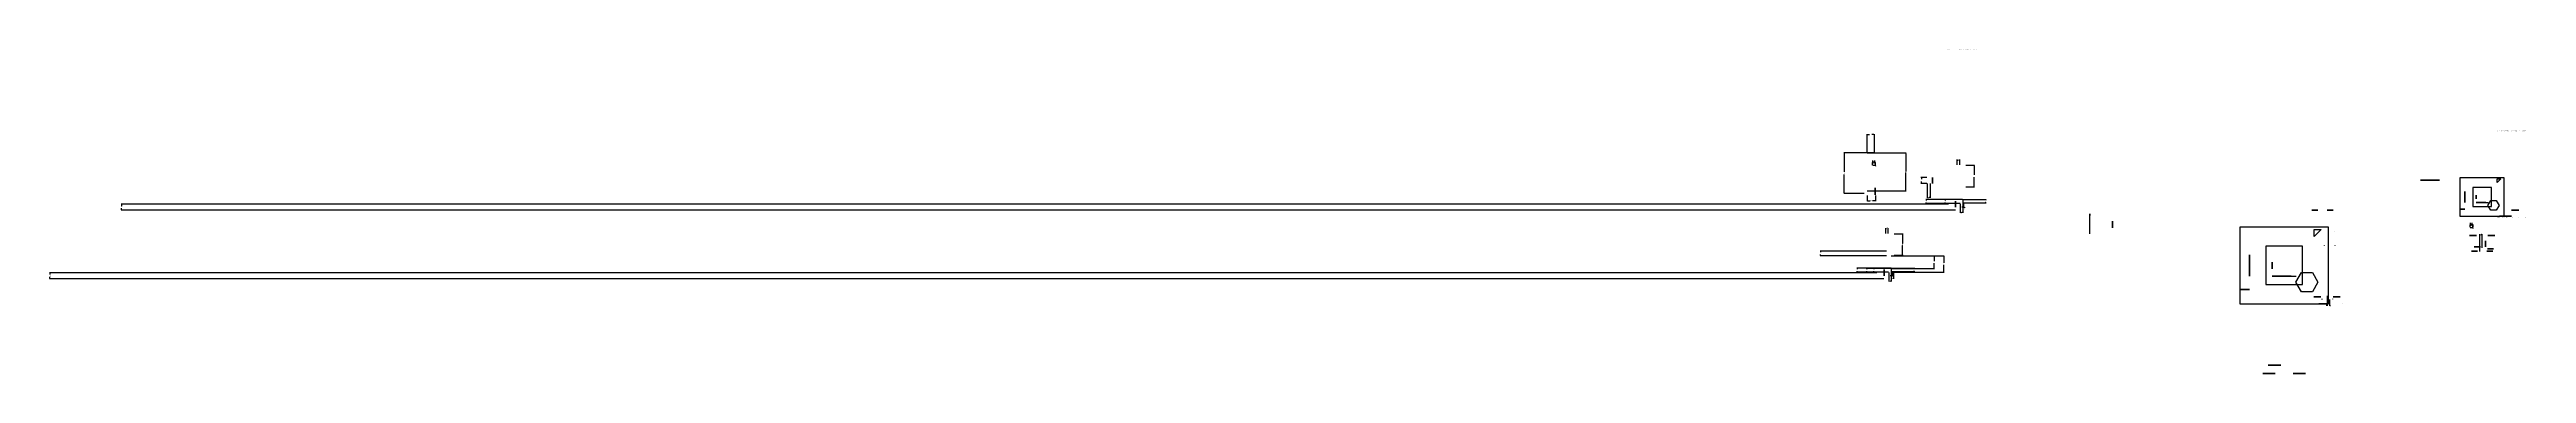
# Model space of a CAD drawing. Header units: millimetres. Extents: x -1019 to 12, y -26 to 109.
import ezdxf

# ---------------------------------------------------------------- set-up
doc = ezdxf.new("R2010")
doc.units = ezdxf.units.MM
doc.header["$MEASUREMENT"] = 0
doc.styles.get("Standard").update_dxf_attribs({"font": 'Arial.ttf'})
doc.dimstyles.get("Standard").update_dxf_attribs({"dimtxt": 0.18, "dimasz": 0.18, "dimexe": 0.18, "dimexo": 0.0625, "dimgap": 0.09, "dimtad": 0, "dimtih": 1, "dimtoh": 1, "dimdec": 4, "dimzin": 0, "dimdsep": 46, "dimtxsty": 'Standard', "dimcen": 0.09, "dimadec": 0, "dimazin": 0, "dimtfac": 1, "dimtdec": 4, "dimtofl": 0, "dimtmove": 0, "dimatfit": 3, "dimfxl": 1, "dimtolj": 1, "dimtzin": 0, "dimarcsym": 0})

# ---------------------------------------------------------------- blocks, each defined once
blk = doc.blocks.new('*D8')
at = {"color": 0, "lineweight": -2, "transparency": 16777216}
for p, q in [((-11.1387057504822, 36.92523704985288), (-11.13870575048375, 36.17709199524215)), ((-10.95870575048338, 36.35709199524177), (-10.56870575042517, 36.35709199524096)), ((-10.38870575042399, 36.92523704985288), (-10.38870575042555, 36.17709199524059)), ((-10.38870575042517, 36.35709199524059), (-10.20870575042517, 36.35709199524022)), ((-10.20870575042517, 36.35709199524022), (-10.20870575042555, 36.17709199524022))]:
    blk.add_line(p, q, dxfattribs=at)
at = {"color": 0, "transparency": 16777216}
for points in [[(-10.95870575048332, 36.38709199524178), (-10.95870575048344, 36.32709199524177), (-11.13870575048338, 36.35709199524215)], [(-10.56870575042511, 36.38709199524097), (-10.56870575042523, 36.32709199524096), (-10.38870575042517, 36.35709199524059)]]:
    blk.add_solid(points, dxfattribs=at)
at = {"layer": 'Defpoints', "color": 0, "transparency": 16777216}
for p in [(-11.13870575048207, 36.98773704985287, 0.9999999999999574), (-10.38870575042387, 36.98773704985287, 0.9999999999999716), (-10.38870575042518, 36.35709199524058)]:
    blk.add_point(p, dxfattribs=at)
at = {"color": 0, "transparency": 16777216, "insert": (-10.20870575042651, 35.71377003071088), "char_height": 0.18, "attachment_point": 5, "rotation": 269.9999999998809}
blk.add_mtext('\\A1;0.7500', dxfattribs=at)
blk = doc.blocks.new('*D9')
at = {"color": 0, "lineweight": -2, "transparency": 16777216}
for p, q in [((-11.07620575042387, 34.98773704985274), (-9.808705750379504, 34.9877370498501)), ((-10.11008668214328, 34.91317456051623), (-9.808705750379659, 34.9131745605156)), ((-9.98870575037913, 35.16773704985048), (-9.988705750378756, 35.34773704985048)), ((-9.988705750380033, 34.73317456051598), (-9.988705750380406, 34.55317456051598))]:
    blk.add_line(p, q, dxfattribs=at)
at = {"color": 0, "transparency": 16777216}
for points in [[(-9.958705750379131, 35.16773704985042), (-10.01870575037913, 35.16773704985054), (-9.988705750379504, 34.98773704985048)], [(-9.958705750380034, 34.73317456051591), (-10.01870575038003, 34.73317456051604), (-9.988705750379658, 34.91317456051598)]]:
    blk.add_solid(points, dxfattribs=at)
at = {"layer": 'Defpoints', "color": 0, "transparency": 16777216}
for p in [(-11.13870575042387, 34.98773704985287, 0.9999999999999574), (-10.17258668214328, 34.91317456051636), (-9.988705750379504, 34.98773704985048)]:
    blk.add_point(p, dxfattribs=at)
at = {"color": 0, "transparency": 16777216, "insert": (-9.98870575037778, 35.81130458054626), "char_height": 0.18, "attachment_point": 5, "rotation": 269.9999999998809}
blk.add_mtext('\\A1;0.0746', dxfattribs=at)
blk = doc.blocks.new('*D10')
at = {"color": 0, "lineweight": -2, "transparency": 16777216}
for p, q in [((-11.13870575042373, 35.05023704985288), (-11.13870575042153, 36.11322977003438)), ((-10.9587057504219, 35.933229770034), (-10.6956088883284, 35.93322977003346)), ((-10.0687057506551, 35.93322977003216), (-10.33180261274859, 35.9332297700327)), ((-9.888705750656934, 35.05023704988925), (-9.888705750654726, 36.11322977003178))]:
    blk.add_line(p, q, dxfattribs=at)
at = {"color": 0, "transparency": 16777216}
for points in [[(-10.95870575042184, 35.963229770034), (-10.95870575042196, 35.903229770034), (-11.1387057504219, 35.93322977003438)], [(-10.06870575065504, 35.96322977003216), (-10.06870575065516, 35.90322977003215), (-9.888705750655099, 35.93322977003178)]]:
    blk.add_solid(points, dxfattribs=at)
at = {"layer": 'Defpoints', "color": 0, "transparency": 16777216}
for p in [(-11.13870575042387, 34.98773704985287, 0.9999999999999574), (-9.888705750655106, 35.93322977003177), (-9.88870575065707, 34.98773704988925, 0.9999999999999574)]:
    blk.add_point(p, dxfattribs=at)
at = {"color": 0, "transparency": 16777216, "insert": (-10.5137057505385, 35.93322977003308), "char_height": 0.18, "attachment_point": 5, "rotation": 269.9999999998809}
blk.add_mtext('\\A1;1.2500', dxfattribs=at)
blk = doc.blocks.new('*D15')
at = {"color": 0, "lineweight": -2, "transparency": 16777216}
for p, q in [((-70.87800429849048, 2.494924749389479), (-71.05800429849047, 2.494924749389479)), ((-70.69800429849047, 6.430039528562085), (-70.69800429849047, 2.314924749389479)), ((-69.70480467458336, 4.947988720993155), (-69.70480467458336, 2.314924749389479)), ((-69.52480467458335, 2.494924749389479), (-69.34480467458336, 2.494924749389479))]:
    blk.add_line(p, q, dxfattribs=at)
at = {"color": 0, "transparency": 16777216}
for points in [[(-70.87800429849048, 2.524924749389479), (-70.87800429849048, 2.464924749389479), (-70.69800429849047, 2.494924749389479)], [(-69.52480467458335, 2.524924749389479), (-69.52480467458335, 2.464924749389479), (-69.70480467458336, 2.494924749389479)]]:
    blk.add_solid(points, dxfattribs=at)
at = {"layer": 'Defpoints', "color": 0, "transparency": 16777216}
for p in [(-70.69800429849047, 6.492539528562085), (-69.70480467458336, 5.010488720993155), (-69.70480467458336, 2.494924749389479)]:
    blk.add_point(p, dxfattribs=at)
at = {"color": 0, "transparency": 16777216, "insert": (-70.20140448653692, 2.494924749389479), "char_height": 0.18, "attachment_point": 5}
blk.add_mtext('\\A1;0.9932', dxfattribs=at)
blk = doc.blocks.new('*D22')
at = {"color": 0, "lineweight": -2, "transparency": 16777216}
for p, q in [((-259.9434816035019, 62.82861713160746), (-259.9434816035034, 62.08047207699657)), ((-259.7634816035031, 62.2604720769962), (-259.3734816034449, 62.26047207699539)), ((-259.1934816034437, 62.82861713160746), (-259.1934816034452, 62.08047207699502)), ((-259.1934816034449, 62.26047207699501), (-259.0134816034449, 62.26047207699464)), ((-259.0134816034449, 62.26047207699464), (-259.0134816034452, 62.08047207699464))]:
    blk.add_line(p, q, dxfattribs=at)
at = {"color": 0, "transparency": 16777216}
for points in [[(-259.763481603503, 62.2904720769962), (-259.7634816035031, 62.2304720769962), (-259.9434816035031, 62.26047207699657)], [(-259.3734816034448, 62.29047207699539), (-259.3734816034449, 62.23047207699539), (-259.1934816034449, 62.26047207699501)]]:
    blk.add_solid(points, dxfattribs=at)
at = {"layer": 'Defpoints', "color": 0, "transparency": 16777216}
for p in [(-259.9434816035017, 62.89111713160739, 0.9999999999999574), (-259.1934816034435, 62.89111713160739, 0.9999999999999716), (-259.1934816034448, 62.26047207699494)]:
    blk.add_point(p, dxfattribs=at)
at = {"color": 0, "transparency": 16777216, "insert": (-259.0134816034462, 61.6171501124653), "char_height": 0.18, "attachment_point": 5, "rotation": 269.9999999998809}
blk.add_mtext('\\A1;0.7500', dxfattribs=at)
blk = doc.blocks.new('*D23')
at = {"color": 0, "lineweight": -2, "transparency": 16777216}
for p, q in [((-259.8809816034435, 60.89111713160726), (-258.613481603395, 60.89111713160462)), ((-258.9148625351628, 60.81655464227078), (-258.6134816033951, 60.81655464227016)), ((-258.7934816033946, 61.071117131605), (-258.7934816033942, 61.251117131605)), ((-258.7934816033955, 60.63655464227053), (-258.7934816033959, 60.45655464227053))]:
    blk.add_line(p, q, dxfattribs=at)
at = {"color": 0, "transparency": 16777216}
for points in [[(-258.7634816033947, 61.07111713160494), (-258.8234816033946, 61.07111713160506), (-258.793481603395, 60.891117131605)], [(-258.7634816033955, 60.63655464227047), (-258.8234816033955, 60.6365546422706), (-258.7934816033952, 60.81655464227053)]]:
    blk.add_solid(points, dxfattribs=at)
at = {"layer": 'Defpoints', "color": 0, "transparency": 16777216}
for p in [(-259.9434816034435, 60.89111713160739, 0.9999999999999574), (-258.9773625351628, 60.81655464227092), (-258.793481603395, 60.891117131605)]:
    blk.add_point(p, dxfattribs=at)
at = {"color": 0, "transparency": 16777216, "insert": (-258.7934816033933, 61.71468466230088), "char_height": 0.18, "attachment_point": 5, "rotation": 269.9999999998809}
blk.add_mtext('\\A1;0.0746', dxfattribs=at)
blk = doc.blocks.new('*D24')
at = {"color": 0, "lineweight": -2, "transparency": 16777216}
for p, q in [((-259.9434816034434, 60.95361713160746), (-259.9434816034412, 62.01660985178889)), ((-258.6934816036764, 60.95361713164384), (-258.6934816036743, 62.01660985178629)), ((-259.7634816034416, 61.83660985178852), (-259.500384741348, 61.83660985178797)), ((-258.8734816036746, 61.83660985178666), (-259.1365784657682, 61.83660985178721))]:
    blk.add_line(p, q, dxfattribs=at)
at = {"color": 0, "transparency": 16777216}
for points in [[(-259.7634816034415, 61.86660985178852), (-259.7634816034416, 61.80660985178852), (-259.9434816034416, 61.83660985178889)], [(-258.8734816036746, 61.86660985178666), (-258.8734816036747, 61.80660985178666), (-258.6934816036746, 61.83660985178629)]]:
    blk.add_solid(points, dxfattribs=at)
at = {"layer": 'Defpoints', "color": 0, "transparency": 16777216}
for p in [(-259.9434816034435, 60.89111713160739, 0.9999999999999574), (-258.6934816036746, 61.83660985178622), (-258.6934816036766, 60.89111713164377, 0.9999999999999574)]:
    blk.add_point(p, dxfattribs=at)
at = {"color": 0, "transparency": 16777216, "insert": (-259.3184816035581, 61.83660985178759), "char_height": 0.18, "attachment_point": 5, "rotation": 269.9999999998809}
blk.add_mtext('\\A1;1.2500', dxfattribs=at)
blk = doc.blocks.new('*D26')
at = {"color": 0, "lineweight": -2, "transparency": 16777216}
for p, q in [((-262.193481603157, 48.27611294221134), (-262.1934816033669, 45.87235513398772)), ((-262.0134816033511, 46.05235513397201), (-260.9067421763946, 46.05235513387537)), ((-258.8734816034625, 46.05235513369785), (-259.9802210304191, 46.05235513379448)), ((-258.6934816032684, 48.27611294231325), (-258.6934816034782, 45.87235513368213))]:
    blk.add_line(p, q, dxfattribs=at)
at = {"color": 0, "transparency": 16777216}
for points in [[(-262.0134816033537, 46.02235513397201), (-262.0134816033485, 46.08235513397201), (-262.1934816033511, 46.05235513398772)], [(-258.8734816034651, 46.02235513369785), (-258.8734816034599, 46.08235513369785), (-258.6934816034625, 46.05235513368213)]]:
    blk.add_solid(points, dxfattribs=at)
at = {"layer": 'Defpoints', "color": 0, "transparency": 16777216}
for p in [(-262.1934816031516, 48.33861294221134), (-262.1934816033511, 46.05235513398772), (-258.6934816032629, 48.33861294231325)]:
    blk.add_point(p, dxfattribs=at)
at = {"color": 0, "transparency": 16777216, "insert": (-260.4434816034068, 46.05235513383493), "char_height": 0.18, "attachment_point": 5, "rotation": 179.99999999499755}
blk.add_mtext('\\A1;3.5000', dxfattribs=at)
blk = doc.blocks.new('*D27')
at = {"color": 0, "lineweight": -2, "transparency": 16777216}
for p, q in [((-262.1934816033461, 66.05361713160457), (-262.1934816026647, 73.85745852129841)), ((-262.0134816026805, 73.67745852128269), (-261.1567421757364, 73.67745852120788)), ((-259.3734816028169, 73.67745852105219), (-260.230221029761, 73.677458521127)), ((-259.1934816034826, 66.05361713160457), (-259.1934816028012, 73.85745852103648))]:
    blk.add_line(p, q, dxfattribs=at)
at = {"color": 0, "transparency": 16777216}
for points in [[(-262.0134816026831, 73.64745852128269), (-262.0134816026779, 73.70745852128269), (-262.1934816026805, 73.6774585212984)], [(-259.3734816028195, 73.64745852105219), (-259.3734816028143, 73.70745852105219), (-259.1934816028169, 73.67745852103647)]]:
    blk.add_solid(points, dxfattribs=at)
at = {"layer": 'Defpoints', "color": 0, "transparency": 16777216}
for p in [(-262.1934816026805, 73.6774585212984), (-262.1934816033516, 65.99111713160457), (-259.193481603488, 65.99111713160457)]:
    blk.add_point(p, dxfattribs=at)
at = {"color": 0, "transparency": 16777216, "insert": (-260.6934816027487, 73.67745852116744), "char_height": 0.18, "attachment_point": 5, "rotation": 179.99999999499755}
blk.add_mtext('\\A1;3.0000', dxfattribs=at)
blk = doc.blocks.new('*D29')
at = {"color": 0, "lineweight": -2, "transparency": 16777216}
for p, q in [((-252.1376772987911, 23.19622226136338), (-230.087175281093, 23.19622226136338)), ((-230.267175281093, 23.01622226136339), (-230.267175281093, 20.25190946379654)), ((-251.1444776748839, 16.41410416964032), (-230.087175281093, 16.41410416964033)), ((-230.267175281093, 16.59410416964033), (-230.267175281093, 19.35841696720718))]:
    blk.add_line(p, q, dxfattribs=at)
at = {"color": 0, "transparency": 16777216}
for points in [[(-230.297175281093, 23.01622226136339), (-230.237175281093, 23.01622226136339), (-230.267175281093, 23.19622226136338)], [(-230.297175281093, 16.59410416964033), (-230.237175281093, 16.59410416964033), (-230.267175281093, 16.41410416964033)]]:
    blk.add_solid(points, dxfattribs=at)
at = {"layer": 'Defpoints', "color": 0, "transparency": 16777216}
for p in [(-252.2001772987911, 23.19622226136338, -2.160590458615303), (-230.267175281093, 23.19622226136338), (-251.2069776748839, 16.41410416964032, 14.37415169772882)]:
    blk.add_point(p, dxfattribs=at)
at = {"color": 0, "transparency": 16777216, "insert": (-230.267175281093, 19.80516321550186), "char_height": 0.18, "attachment_point": 5, "rotation": 90.00000000000001}
blk.add_mtext('\\A1;6.7821', dxfattribs=at)
blk = doc.blocks.new('*D30')
at = {"color": 0, "lineweight": -2, "transparency": 16777216}
for p, q in [((-254.1626772987911, 25.16410416964029), (-281.793577474828, 25.16410416964029)), ((-254.1626772987911, 23.16410416964032), (-281.793577474828, 23.16410416964032)), ((-281.613577474828, 24.98410416964029), (-281.613577474828, 24.62896092270988)), ((-281.613577474828, 23.34410416964032), (-281.613577474828, 23.69924741657073))]:
    blk.add_line(p, q, dxfattribs=at)
at = {"color": 0, "transparency": 16777216}
for points in [[(-281.643577474828, 24.98410416964029), (-281.583577474828, 24.98410416964029), (-281.613577474828, 25.16410416964029)], [(-281.643577474828, 23.34410416964032), (-281.583577474828, 23.34410416964032), (-281.613577474828, 23.16410416964032)]]:
    blk.add_solid(points, dxfattribs=at)
at = {"layer": 'Defpoints', "color": 0, "transparency": 16777216}
for p in [(-281.613577474828, 25.16410416964029), (-254.1001772987911, 25.16410416964029, 7.87415169772874), (-254.1001772987911, 23.16410416964032, 7.87415169772874)]:
    blk.add_point(p, dxfattribs=at)
at = {"color": 0, "transparency": 16777216, "insert": (-281.613577474828, 24.16410416964031), "char_height": 0.18, "attachment_point": 5, "rotation": 90.00000000000001}
blk.add_mtext('\\A1;2.0000', dxfattribs=at)
blk = doc.blocks.new('*D31')
at = {"color": 0, "lineweight": -2, "transparency": 16777216}
for p, q in [((-252.1376772987911, 23.19622226136338), (-234.1445309523, 23.19622226136338)), ((-234.3245309523001, 23.01622226136338), (-234.3245309523001, 20.99244373524812)), ((-252.1376772987911, 17.89615497720925), (-234.1445309523, 17.89615497720926)), ((-234.3245309523001, 18.07615497720926), (-234.3245309523001, 20.09993350332452))]:
    blk.add_line(p, q, dxfattribs=at)
at = {"color": 0, "transparency": 16777216}
for points in [[(-234.3545309523001, 23.01622226136338), (-234.2945309523001, 23.01622226136338), (-234.3245309523001, 23.19622226136338)], [(-234.3545309523001, 18.07615497720926), (-234.2945309523001, 18.07615497720926), (-234.3245309523001, 17.89615497720926)]]:
    blk.add_solid(points, dxfattribs=at)
at = {"layer": 'Defpoints', "color": 0, "transparency": 16777216}
for p in [(-252.2001772987911, 23.19622226136338, -2.160590458615303), (-234.3245309523001, 23.19622226136338), (-252.2001772987911, 17.89615497720925, 14.37415169772882)]:
    blk.add_point(p, dxfattribs=at)
at = {"color": 0, "transparency": 16777216, "insert": (-234.3245309523001, 20.54618861928633), "char_height": 0.18, "attachment_point": 5, "rotation": 90.00000000000001}
blk.add_mtext('\\A1;5.3001', dxfattribs=at)
blk = doc.blocks.new('*D33')
at = {"color": 0, "lineweight": -2, "transparency": 16777216}
for p, q in [((-259.2559816034881, 65.99111713161003), (-271.9615291830828, 65.99111713271934)), ((-271.7815291830985, 65.81111713270361), (-271.7815291837721, 58.0963870307468)), ((-271.7815291845373, 49.33210713342846), (-271.7815291838637, 57.04683723538528)), ((-263.3816679692902, 49.15210713269507), (-271.961529184553, 49.15210713344418))]:
    blk.add_line(p, q, dxfattribs=at)
at = {"color": 0, "transparency": 16777216}
for points in [[(-271.7515291830985, 65.811117132701), (-271.8115291830985, 65.81111713270624), (-271.7815291830828, 65.99111713270362)], [(-271.7515291845373, 49.33210713342584), (-271.8115291845373, 49.33210713343108), (-271.781529184553, 49.15210713342846)]]:
    blk.add_solid(points, dxfattribs=at)
at = {"layer": 'Defpoints', "color": 0, "transparency": 16777216}
for p in [(-271.7815291830828, 65.99111713270362), (-259.1934816034881, 65.99111713160457), (-263.3191679692902, 49.15210713268961, 16.42293659290344)]:
    blk.add_point(p, dxfattribs=at)
at = {"color": 0, "transparency": 16777216, "insert": (-271.7815291838179, 57.57161213306608), "char_height": 0.18, "attachment_point": 5, "rotation": 269.99999999499755}
blk.add_mtext('\\A1;16.8390', dxfattribs=at)
blk = doc.blocks.new('*D34')
at = {"color": 0, "lineweight": -2, "transparency": 16777216}
for p, q in [((-237.2254565549753, 53.24416565907892), (-237.2254565554943, 47.29945025122736)), ((-235.9754565549754, 53.24416565896978), (-235.9754565554944, 47.29945025111822)), ((-237.0454565554786, 47.47945025121165), (-236.7823596932686, 47.47945025118867)), ((-236.1554565554787, 47.47945025113394), (-236.4185534176888, 47.47945025115691))]:
    blk.add_line(p, q, dxfattribs=at)
at = {"color": 0, "transparency": 16777216}
for points in [[(-237.045456555476, 47.50945025121165), (-237.0454565554812, 47.44945025121164), (-237.2254565554786, 47.47945025122736)], [(-236.1554565554761, 47.50945025113394), (-236.1554565554813, 47.44945025113394), (-235.9754565554787, 47.47945025111822)]]:
    blk.add_solid(points, dxfattribs=at)
at = {"layer": 'Defpoints', "color": 0, "transparency": 16777216}
for p in [(-237.2254565549699, 53.30666565907892), (-235.97545655497, 53.30666565896978), (-237.2254565554786, 47.47945025122736)]:
    blk.add_point(p, dxfattribs=at)
at = {"color": 0, "transparency": 16777216, "insert": (-236.6004565554787, 47.47945025117279), "char_height": 0.18, "attachment_point": 5, "rotation": 269.99999999499755}
blk.add_mtext('\\A1;1.2500', dxfattribs=at)
blk = doc.blocks.new('*D35')
at = {"color": 0, "lineweight": -2, "transparency": 16777216}
for p, q in [((-237.2879565547516, 55.80666565908437), (-239.7871348463785, 55.80666565930257)), ((-237.2879565549699, 53.30666565908439), (-239.7871348465968, 53.30666565930259)), ((-239.6071348463942, 55.62666565928686), (-239.6071348464471, 55.02152241235644)), ((-239.6071348465811, 53.48666565928687), (-239.6071348465283, 54.09180890621729))]:
    blk.add_line(p, q, dxfattribs=at)
at = {"color": 0, "transparency": 16777216}
for points in [[(-239.5771348463942, 55.62666565928424), (-239.6371348463942, 55.62666565928948), (-239.6071348463785, 55.80666565928686)], [(-239.5771348465811, 53.48666565928425), (-239.6371348465811, 53.48666565928949), (-239.6071348465968, 53.30666565928687)]]:
    blk.add_solid(points, dxfattribs=at)
at = {"layer": 'Defpoints', "color": 0, "transparency": 16777216}
for p in [(-239.6071348463785, 55.80666565928686), (-237.2254565547516, 55.80666565907892), (-237.2254565549699, 53.30666565907893)]:
    blk.add_point(p, dxfattribs=at)
at = {"color": 0, "transparency": 16777216, "insert": (-239.6071348464876, 54.55666565928691), "char_height": 0.18, "attachment_point": 5, "rotation": 269.99999999499755}
blk.add_mtext('\\A1;2.5000', dxfattribs=at)
blk = doc.blocks.new('*D41')
at = {"color": 0, "lineweight": -2, "transparency": 16777216}
for p, q in [((-262.1309816034071, 65.99111713159903), (-245.8928446700019, 65.99111713018127)), ((-246.0728446700177, 65.81111713019698), (-246.072844670675, 58.28196122225039)), ((-246.0728446713642, 50.38899903872399), (-246.0728446707068, 57.91815494667059)), ((-262.1309816031596, 50.20899904012604), (-245.8928446713799, 50.20899903870828))]:
    blk.add_line(p, q, dxfattribs=at)
at = {"color": 0, "transparency": 16777216}
for points in [[(-246.0428446700177, 65.81111713019436), (-246.1028446700177, 65.8111171301996), (-246.072844670002, 65.99111713019698)], [(-246.0428446713642, 50.38899903872137), (-246.1028446713642, 50.38899903872661), (-246.0728446713799, 50.208999038724)]]:
    blk.add_solid(points, dxfattribs=at)
at = {"layer": 'Defpoints', "color": 0, "transparency": 16777216}
for p in [(-262.1934816034071, 65.99111713160457, -11.51166514855104), (-246.0728446700019, 65.99111713019707), (-262.1934816031596, 50.20899904013157)]:
    blk.add_point(p, dxfattribs=at)
at = {"color": 0, "transparency": 16777216, "insert": (-246.0728446706909, 58.10005808446053), "char_height": 0.18, "attachment_point": 5, "rotation": 179.9999999949975}
blk.add_mtext('\\A1;15.7821', dxfattribs=at)
blk = doc.blocks.new('*D50')
at = {"color": 0, "lineweight": -2, "transparency": 16777216}
for p, q in [((-221.1146309608732, 60.94169257070062), (-217.4622169976465, 60.94169257059431)), ((-221.114630961045, 51.9376938587116), (-217.4622169979086, 51.9376938586053)), ((-217.6422169976518, 60.76169257059956), (-217.6422169977641, 56.90301517913438)), ((-217.6422169979034, 52.11769385861054), (-217.6422169977911, 55.97637125007572))]:
    blk.add_line(p, q, dxfattribs=at)
at = {"color": 0, "transparency": 16777216}
for points in [[(-217.6122169976518, 60.76169257059868), (-217.6722169976518, 60.76169257060043), (-217.6422169976466, 60.94169257059956)], [(-217.6122169979034, 52.11769385860967), (-217.6722169979034, 52.11769385861142), (-217.6422169979086, 51.93769385861054)]]:
    blk.add_solid(points, dxfattribs=at)
at = {"layer": 'Defpoints', "color": 0, "transparency": 16777216}
for p in [(-221.1771309608732, 60.94169257070244), (-221.177130961045, 51.93769385871342, -4.750555348306619), (-217.6422169976466, 60.94169257059956)]:
    blk.add_point(p, dxfattribs=at)
at = {"color": 0, "transparency": 16777216, "insert": (-217.6422169977776, 56.43969321460509), "char_height": 0.18, "attachment_point": 5, "rotation": 269.99999999833244}
blk.add_mtext('\\A1;9.0040', dxfattribs=at)
blk = doc.blocks.new('*D51')
at = {"color": 0, "lineweight": -2, "transparency": 16777216}
for p, q in [((-222.6071309615819, 43.38689001099776), (-222.7871309615819, 43.386890011003)), ((-222.4271309614891, 46.57519385882199), (-222.4271309615871, 43.20689001099252)), ((-222.0782488310519, 45.11761821377297), (-222.0782488311075, 43.20689001098237)), ((-221.8982488311023, 43.38689001097713), (-221.7182488311022, 43.38689001097189)), ((-221.7182488311022, 43.38689001097189), (-221.7182488311075, 43.20689001097189))]:
    blk.add_line(p, q, dxfattribs=at)
at = {"color": 0, "transparency": 16777216}
for points in [[(-222.607130961581, 43.41689001099776), (-222.6071309615828, 43.35689001099776), (-222.4271309615819, 43.38689001099252)], [(-221.8982488311014, 43.41689001097713), (-221.8982488311031, 43.35689001097712), (-222.0782488311023, 43.38689001098237)]]:
    blk.add_solid(points, dxfattribs=at)
at = {"layer": 'Defpoints', "color": 0, "transparency": 16777216}
for p in [(-222.4271309614873, 46.63769385882199, 10.9987310096927), (-222.0782488310501, 45.18011821377297, 13.51166515016523), (-222.0782488311023, 43.38689001098237)]:
    blk.add_point(p, dxfattribs=at)
at = {"color": 0, "transparency": 16777216, "insert": (-221.718248831121, 42.74307691410968), "char_height": 0.18, "attachment_point": 5, "rotation": 269.99999999833244}
blk.add_mtext('\\A1;0.3489', dxfattribs=at)
blk = doc.blocks.new('*D52')
at = {"color": 0, "lineweight": -2, "transparency": 16777216}
for p, q in [((-252.1826518331915, 16.35160416966872), (-252.1826518332725, 13.56819711813608)), ((-252.0026518332673, 13.74819711813084), (-251.8767178919043, 13.74819711812717)), ((-251.3869776749615, 13.74819711811292), (-251.5129116163245, 13.74819711811658)), ((-251.2069776748858, 16.35160416964032), (-251.2069776749668, 13.56819711810768))]:
    blk.add_line(p, q, dxfattribs=at)
at = {"color": 0, "transparency": 16777216}
for points in [[(-252.0026518332664, 13.77819711813084), (-252.0026518332681, 13.71819711813084), (-252.1826518332673, 13.74819711813608)], [(-251.3869776749607, 13.77819711811292), (-251.3869776749624, 13.71819711811292), (-251.2069776749615, 13.74819711810768)]]:
    blk.add_solid(points, dxfattribs=at)
at = {"layer": 'Defpoints', "color": 0, "transparency": 16777216}
for p in [(-252.1826518331897, 16.41410416966873, -2.014946565202976), (-252.1826518332673, 13.74819711813608), (-251.2069776748839, 16.41410416964032, -2.014946565202976)]:
    blk.add_point(p, dxfattribs=at)
at = {"color": 0, "transparency": 16777216, "insert": (-251.6948147541144, 13.74819711812188), "char_height": 0.18, "attachment_point": 5, "rotation": 269.99999999833244}
blk.add_mtext('\\A1;0.9757', dxfattribs=at)
blk = doc.blocks.new('*D54')
at = {"color": 0, "lineweight": -2, "transparency": 16777216}
for p, q in [((-222.4896309614873, 46.63769385882381), (-229.8540319750722, 46.63769385903814)), ((-223.4896130912584, 44.90957448047205), (-229.8540319751225, 44.90957448065728)), ((-229.6740319750774, 46.4576938590329), (-229.6740319750846, 46.21141725306212)), ((-229.6740319751173, 45.08957448065205), (-229.6740319751101, 45.33585108662283))]:
    blk.add_line(p, q, dxfattribs=at)
at = {"color": 0, "transparency": 16777216}
for points in [[(-229.6440319750774, 46.45769385903203), (-229.7040319750774, 46.45769385903377), (-229.6740319750722, 46.6376938590329)], [(-229.6440319751173, 45.08957448065117), (-229.7040319751173, 45.08957448065292), (-229.6740319751225, 44.90957448065205)]]:
    blk.add_solid(points, dxfattribs=at)
at = {"layer": 'Defpoints', "color": 0, "transparency": 16777216}
for p in [(-229.6740319750722, 46.6376938590329), (-223.4271130912584, 44.90957448047023, 9.51166515018641), (-222.4271309614873, 46.63769385882199, 10.9987310096927)]:
    blk.add_point(p, dxfattribs=at)
at = {"color": 0, "transparency": 16777216, "insert": (-229.6740319750973, 45.77363416984251), "char_height": 0.18, "attachment_point": 5, "rotation": 269.99999999833244}
blk.add_mtext('\\A1;1.7281', dxfattribs=at)
blk = doc.blocks.new('*D55')
at = {"color": 0, "lineweight": -2, "transparency": 16777216}
for p, q in [((-224.6771309607759, 61.0041925723708), (-224.6771309607106, 63.2476581556086)), ((-224.4971309607159, 63.06765815560335), (-224.3590340985404, 63.06765815559934)), ((-223.8571309607852, 63.06765815558473), (-223.9952278229606, 63.06765815558875)), ((-223.6771309608453, 61.0041925707752), (-223.6771309607799, 63.24765815557949))]:
    blk.add_line(p, q, dxfattribs=at)
at = {"color": 0, "transparency": 16777216}
for points in [[(-224.497130960715, 63.09765815560336), (-224.4971309607167, 63.03765815560335), (-224.6771309607159, 63.0676581556086)], [(-223.8571309607843, 63.09765815558473), (-223.8571309607861, 63.03765815558473), (-223.6771309607852, 63.06765815557949)]]:
    blk.add_solid(points, dxfattribs=at)
at = {"layer": 'Defpoints', "color": 0, "transparency": 16777216}
for p in [(-224.6771309607159, 63.0676581556086), (-224.6771309607777, 60.9416925723708, -7.999999998359272), (-223.6771309608471, 60.9416925707752)]:
    blk.add_point(p, dxfattribs=at)
at = {"color": 0, "transparency": 16777216, "insert": (-224.1771309607505, 63.06765815559405), "char_height": 0.18, "attachment_point": 5, "rotation": 269.99999999833244}
blk.add_mtext('\\A1;1.0000', dxfattribs=at)
blk = doc.blocks.new('*D56')
at = {"color": 0, "lineweight": -2, "transparency": 16777216}
for p, q in [((-223.4271130913101, 44.84707448047023), (-223.4271130914217, 41.01156734818435)), ((-222.4271309614891, 46.57519385882199), (-222.427130961651, 41.01156734815525)), ((-223.2471130914165, 41.19156734817911), (-223.1090251643211, 41.1915673481751)), ((-222.6071309616458, 41.19156734816049), (-222.7452188887412, 41.1915673481645))]:
    blk.add_line(p, q, dxfattribs=at)
at = {"color": 0, "transparency": 16777216}
for points in [[(-223.2471130914156, 41.22156734817911), (-223.2471130914174, 41.16156734817911), (-223.4271130914165, 41.19156734818435)], [(-222.6071309616449, 41.22156734816049), (-222.6071309616466, 41.16156734816049), (-222.4271309616458, 41.19156734815525)]]:
    blk.add_solid(points, dxfattribs=at)
at = {"layer": 'Defpoints', "color": 0, "transparency": 16777216}
for p in [(-223.4271130913083, 44.90957448047023, 14.5116651501864), (-222.4271309614873, 46.63769385882199, 10.9987310096927), (-223.4271130914165, 41.19156734818435)]:
    blk.add_point(p, dxfattribs=at)
at = {"color": 0, "transparency": 16777216, "insert": (-222.9271220265312, 41.19156734816981), "char_height": 0.18, "attachment_point": 5, "rotation": 269.99999999833244}
blk.add_mtext('\\A1;1.0000', dxfattribs=at)
blk = doc.blocks.new('*D57')
at = {"color": 0, "lineweight": -2, "transparency": 16777216}
for p, q in [((-222.3646309614873, 46.63769385882017), (-212.6425053159899, 46.63769385853722)), ((-222.0157488311106, 45.18011821377115), (-212.6425053160324, 45.18011821349835)), ((-212.8225053159952, 46.45769385854246), (-212.8225053159979, 46.36400153397664)), ((-212.8225053160271, 45.36011821350359), (-212.8225053160244, 45.45381053806941))]:
    blk.add_line(p, q, dxfattribs=at)
at = {"color": 0, "transparency": 16777216}
for points in [[(-212.7925053159952, 46.45769385854158), (-212.8525053159952, 46.45769385854333), (-212.8225053159899, 46.63769385854246)], [(-212.7925053160271, 45.36011821350272), (-212.8525053160271, 45.36011821350446), (-212.8225053160324, 45.18011821350359)]]:
    blk.add_solid(points, dxfattribs=at)
at = {"layer": 'Defpoints', "color": 0, "transparency": 16777216}
for p in [(-222.4271309614873, 46.63769385882199, 15.97803387063293), (-222.0782488311106, 45.18011821377297, 8.511665150165236), (-212.8225053160324, 45.18011821350359)]:
    blk.add_point(p, dxfattribs=at)
at = {"color": 0, "transparency": 16777216, "insert": (-212.8225053160111, 45.90890603602306), "char_height": 0.18, "attachment_point": 5, "rotation": 269.99999999833244}
blk.add_mtext('\\A1;1.4576', dxfattribs=at)
blk = doc.blocks.new('*D58')
at = {"color": 0, "lineweight": -2, "transparency": 16777216}
for p, q in [((-252.2626772987911, 17.89615497721108), (-262.5603320772516, 17.89615497751078)), ((-253.2484023882996, 16.41410416964213), (-262.5603320772948, 16.41410416991314)), ((-262.3803320772569, 17.71615497750554), (-262.3803320772604, 17.59291265692637)), ((-262.3803320772896, 16.5941041699079), (-262.380332077286, 16.71734649048707))]:
    blk.add_line(p, q, dxfattribs=at)
at = {"color": 0, "transparency": 16777216}
for points in [[(-262.3503320772569, 17.71615497750467), (-262.4103320772568, 17.71615497750641), (-262.3803320772516, 17.89615497750554)], [(-262.3503320772896, 16.59410416990703), (-262.4103320772895, 16.59410416990877), (-262.3803320772948, 16.4141041699079)]]:
    blk.add_solid(points, dxfattribs=at)
at = {"layer": 'Defpoints', "color": 0, "transparency": 16777216}
for p in [(-262.3803320772948, 16.4141041699079), (-253.1859023882996, 16.41410416964031, -2.014946565202973), (-252.2001772987911, 17.89615497720926, -2.014946565202973)]:
    blk.add_point(p, dxfattribs=at)
at = {"color": 0, "transparency": 16777216, "insert": (-262.3803320772732, 17.15512957370676), "char_height": 0.18, "attachment_point": 5, "rotation": 269.99999999833244}
blk.add_mtext('\\A1;1.4821', dxfattribs=at)
blk = doc.blocks.new('*D59')
at = {"color": 0, "lineweight": -2, "transparency": 16777216}
for p, q in [((-7.122607977859957, 24.9681189581889), (-7.122607977648153, 32.24561533267509)), ((-6.942607977653393, 32.06561533266986), (-6.811648570710632, 32.06561533266605)), ((-6.316882888188063, 32.06561533265165), (-6.447842295130824, 32.06561533265545)), ((-6.136882888351495, 26.45016976575785), (-6.136882888182825, 32.24561533264641))]:
    blk.add_line(p, q, dxfattribs=at)
at = {"color": 0, "transparency": 16777216}
for points in [[(-6.94260797765252, 32.09561533266986), (-6.942607977654266, 32.03561533266986), (-7.122607977653392, 32.06561533267509)], [(-6.31688288818719, 32.09561533265165), (-6.316882888188936, 32.03561533265164), (-6.136882888188063, 32.06561533264641)]]:
    blk.add_solid(points, dxfattribs=at)
at = {"layer": 'Defpoints', "color": 0, "transparency": 16777216}
for p in [(-7.122607977653392, 32.06561533267509), (-7.122607977861776, 24.9056189581889, -16.51166514694793), (-6.136882888353313, 26.38766976575785, -16.51166514694792)]:
    blk.add_point(p, dxfattribs=at)
at = {"color": 0, "transparency": 16777216, "insert": (-6.629745432920728, 32.06561533266075), "char_height": 0.18, "attachment_point": 5, "rotation": 269.99999999833244}
blk.add_mtext('\\A1;0.9857', dxfattribs=at)
blk = doc.blocks.new('*D61')
at = {"color": 0, "lineweight": -2, "transparency": 16777216}
for p, q in [((-222.4896309614873, 46.63769385882381), (-237.791068057652, 46.63769385926913)), ((-223.4896130913083, 44.90957448047205), (-237.7910680577023, 44.90957448088828)), ((-237.6110680576572, 46.4576938592639), (-237.6110680576644, 46.21141725329311)), ((-237.611068057697, 45.08957448088304), (-237.6110680576898, 45.33585108685383))]:
    blk.add_line(p, q, dxfattribs=at)
at = {"color": 0, "transparency": 16777216}
for points in [[(-237.5810680576572, 46.45769385926302), (-237.6410680576572, 46.45769385926477), (-237.6110680576519, 46.6376938592639)], [(-237.581068057697, 45.08957448088217), (-237.641068057697, 45.08957448088391), (-237.6110680577023, 44.90957448088304)]]:
    blk.add_solid(points, dxfattribs=at)
at = {"layer": 'Defpoints', "color": 0, "transparency": 16777216}
for p in [(-237.6110680576519, 46.6376938592639), (-223.4271130913083, 44.90957448047023, 14.5116651501864), (-222.4271309614873, 46.63769385882199, 15.97803387063293)]:
    blk.add_point(p, dxfattribs=at)
at = {"color": 0, "transparency": 16777216, "insert": (-237.6110680576771, 45.77363417007351), "char_height": 0.18, "attachment_point": 5, "rotation": 269.99999999833244}
blk.add_mtext('\\A1;1.7281', dxfattribs=at)
blk = doc.blocks.new('*D62')
at = {"color": 0, "lineweight": -2, "transparency": 16777216}
for p, q in [((-228.3907309603853, 44.68854183401688), (-989.2238799806667, 44.68854185615992)), ((-225.4396309604917, 42.15532439144408), (-989.2238799807403, 42.15532441367301)), ((-989.0438799806719, 44.50854185615469), (-989.04387998069, 43.88617597256471)), ((-989.0438799807351, 42.33532441366777), (-989.0438799807171, 42.95769029725775))]:
    blk.add_line(p, q, dxfattribs=at)
at = {"color": 0, "transparency": 16777216}
for points in [[(-989.013879980672, 44.50854185615381), (-989.0738799806719, 44.50854185615556), (-989.0438799806667, 44.68854185615469)], [(-989.0138799807352, 42.3353244136669), (-989.0738799807351, 42.33532441366864), (-989.0438799807404, 42.15532441366777)]]:
    blk.add_solid(points, dxfattribs=at)
at = {"layer": 'Defpoints', "color": 0, "transparency": 16777216}
for p in [(-989.0438799807404, 42.15532441366777), (-228.3282309603853, 44.68854183401506, -4.499999998371177), (-225.3771309604917, 42.15532439144226, -7.999999998341082)]:
    blk.add_point(p, dxfattribs=at)
at = {"color": 0, "transparency": 16777216, "insert": (-989.0438799807035, 43.42193313491138), "char_height": 0.18, "attachment_point": 5, "rotation": 269.99999999833244}
blk.add_mtext('\\A1;2.5332', dxfattribs=at)
blk = doc.blocks.new('*D74')
at = {"color": 0, "lineweight": -2, "transparency": 16777216}
for p, q in [((-250.8876772981719, 32.37560293764702), (-247.2352633349452, 32.37560293754073)), ((-247.4152633349505, 32.19560293754596), (-247.4152633350627, 28.33692554608078)), ((-250.8876772983437, 23.371604225658), (-247.2352633352073, 23.3716042255517)), ((-247.415263335202, 23.55160422555694), (-247.4152633350897, 27.41028161702212))]:
    blk.add_line(p, q, dxfattribs=at)
at = {"color": 0, "transparency": 16777216}
for points in [[(-247.3852633349505, 32.19560293754509), (-247.4452633349505, 32.19560293754684), (-247.4152633349452, 32.37560293754596)], [(-247.385263335202, 23.55160422555607), (-247.445263335202, 23.55160422555781), (-247.4152633352073, 23.37160422555694)]]:
    blk.add_solid(points, dxfattribs=at)
at = {"layer": 'Defpoints', "color": 0, "transparency": 16777216}
for p in [(-250.9501772981719, 32.37560293764884, -24.99999999999999), (-247.4152633349452, 32.37560293754596), (-250.9501772983437, 23.37160422565982, -29.75055534830662)]:
    blk.add_point(p, dxfattribs=at)
at = {"color": 0, "transparency": 16777216, "insert": (-247.4152633350762, 27.87360358155149), "char_height": 0.18, "attachment_point": 5, "rotation": 269.99999999833244}
blk.add_mtext('\\A1;9.0040', dxfattribs=at)
blk = doc.blocks.new('*D75')
at = {"color": 0, "lineweight": -2, "transparency": 16777216}
for p, q in [((-252.3801772988805, 14.82080037794414), (-252.5601772988805, 14.82080037794938)), ((-252.2001772987877, 18.00910422576838), (-252.2001772988858, 14.6408003779389)), ((-251.8512951683506, 16.55152858071936), (-251.8512951684062, 14.64080037792875)), ((-251.6712951684009, 14.82080037792351), (-251.4912951684009, 14.82080037791827)), ((-251.4912951684009, 14.82080037791827), (-251.4912951684062, 14.64080037791827))]:
    blk.add_line(p, q, dxfattribs=at)
at = {"color": 0, "transparency": 16777216}
for points in [[(-252.3801772988797, 14.85080037794414), (-252.3801772988814, 14.79080037794414), (-252.2001772988805, 14.8208003779389)], [(-251.6712951684001, 14.85080037792351), (-251.6712951684018, 14.79080037792351), (-251.851295168401, 14.82080037792875)]]:
    blk.add_solid(points, dxfattribs=at)
at = {"layer": 'Defpoints', "color": 0, "transparency": 16777216}
for p in [(-252.2001772987859, 18.07160422576838, -14.0012689903073), (-251.8512951683487, 16.61402858071936, 13.51166515016523), (-251.851295168401, 14.82080037792875)]:
    blk.add_point(p, dxfattribs=at)
at = {"color": 0, "transparency": 16777216, "insert": (-251.4912951684197, 14.17698728105606), "char_height": 0.18, "attachment_point": 5, "rotation": 269.99999999833244}
blk.add_mtext('\\A1;0.3489', dxfattribs=at)
blk = doc.blocks.new('*D77')
at = {"color": 0, "lineweight": -2, "transparency": 16777216}
for p, q in [((-252.2626772987859, 18.0716042257702), (-259.6270783123709, 18.07160422598453)), ((-253.2626594285571, 16.34348484741844), (-259.6270783124212, 16.34348484760367)), ((-259.4470783123762, 17.89160422597929), (-259.4470783123833, 17.64532762000851)), ((-259.447078312416, 16.52348484759843), (-259.4470783124088, 16.76976145356922))]:
    blk.add_line(p, q, dxfattribs=at)
at = {"color": 0, "transparency": 16777216}
for points in [[(-259.4170783123762, 17.89160422597842), (-259.4770783123761, 17.89160422598017), (-259.4470783123709, 18.07160422597929)], [(-259.417078312416, 16.52348484759756), (-259.4770783124159, 16.52348484759931), (-259.4470783124212, 16.34348484759843)]]:
    blk.add_solid(points, dxfattribs=at)
at = {"layer": 'Defpoints', "color": 0, "transparency": 16777216}
for p in [(-259.4470783123709, 18.07160422597929), (-253.2001594285571, 16.34348484741663, 9.51166515018641), (-252.2001772987859, 18.07160422576838, -14.0012689903073)]:
    blk.add_point(p, dxfattribs=at)
at = {"color": 0, "transparency": 16777216, "insert": (-259.4470783123961, 17.20754453678891), "char_height": 0.18, "attachment_point": 5, "rotation": 269.99999999833244}
blk.add_mtext('\\A1;1.7281', dxfattribs=at)
blk = doc.blocks.new('*D78')
at = {"color": 0, "lineweight": -2, "transparency": 16777216}
for p, q in [((-254.4501772980745, 32.43810293931719), (-254.4501772980093, 34.681568522555)), ((-254.2701772980145, 34.50156852254977), (-254.132080435839, 34.50156852254575)), ((-253.6301772980838, 34.50156852253114), (-253.7682741602592, 34.50156852253516)), ((-253.4501772981439, 32.43810293772161), (-253.4501772980786, 34.6815685225259))]:
    blk.add_line(p, q, dxfattribs=at)
at = {"color": 0, "transparency": 16777216}
for points in [[(-254.2701772980136, 34.53156852254977), (-254.2701772980154, 34.47156852254977), (-254.4501772980145, 34.501568522555)], [(-253.630177298083, 34.53156852253114), (-253.6301772980847, 34.47156852253114), (-253.4501772980838, 34.5015685225259)]]:
    blk.add_solid(points, dxfattribs=at)
at = {"layer": 'Defpoints', "color": 0, "transparency": 16777216}
for p in [(-254.4501772980145, 34.501568522555), (-254.4501772980764, 32.37560293931719, -7.999999998359272), (-253.4501772981457, 32.37560293772161, -24.99999999999999)]:
    blk.add_point(p, dxfattribs=at)
at = {"color": 0, "transparency": 16777216, "insert": (-253.9501772980491, 34.50156852254045), "char_height": 0.18, "attachment_point": 5, "rotation": 269.99999999833244}
blk.add_mtext('\\A1;1.0000', dxfattribs=at)
blk = doc.blocks.new('*D79')
at = {"color": 0, "lineweight": -2, "transparency": 16777216}
for p, q in [((-253.2001594286088, 16.28098484741663), (-253.2001594287204, 12.44547771513075)), ((-253.0201594287152, 12.62547771512552), (-252.8820715016197, 12.6254777151215)), ((-252.3801772989444, 12.62547771510689), (-252.5182652260399, 12.62547771511091)), ((-252.2001772987877, 18.00910422576838), (-252.2001772989497, 12.44547771510165))]:
    blk.add_line(p, q, dxfattribs=at)
at = {"color": 0, "transparency": 16777216}
for points in [[(-253.0201594287143, 12.65547771512552), (-253.0201594287161, 12.59547771512552), (-253.2001594287152, 12.62547771513075)], [(-252.3801772989436, 12.65547771510689), (-252.3801772989453, 12.59547771510689), (-252.2001772989444, 12.62547771510165)]]:
    blk.add_solid(points, dxfattribs=at)
at = {"layer": 'Defpoints', "color": 0, "transparency": 16777216}
for p in [(-253.200159428607, 16.34348484741663, 14.5116651501864), (-253.2001594287152, 12.62547771513076), (-252.2001772987859, 18.07160422576838, -14.0012689903073)]:
    blk.add_point(p, dxfattribs=at)
at = {"color": 0, "transparency": 16777216, "insert": (-252.7001683638298, 12.6254777151162), "char_height": 0.18, "attachment_point": 5, "rotation": 269.99999999833244}
blk.add_mtext('\\A1;1.0000', dxfattribs=at)
blk = doc.blocks.new('*D80')
at = {"color": 0, "lineweight": -2, "transparency": 16777216}
for p, q in [((-252.1376772987859, 18.07160422576656), (-242.4155516532886, 18.07160422548361)), ((-251.7887951684093, 16.61402858071754), (-242.415551653331, 16.61402858044475)), ((-242.5955516532939, 17.89160422548886), (-242.5955516532966, 17.79791190092304)), ((-242.5955516533258, 16.79402858044999), (-242.5955516533231, 16.88772090501581))]:
    blk.add_line(p, q, dxfattribs=at)
at = {"color": 0, "transparency": 16777216}
for points in [[(-242.5655516532939, 17.89160422548798), (-242.6255516532939, 17.89160422548973), (-242.5955516532886, 18.07160422548885)], [(-242.5655516533258, 16.79402858044912), (-242.6255516533258, 16.79402858045086), (-242.595551653331, 16.61402858044999)]]:
    blk.add_solid(points, dxfattribs=at)
at = {"layer": 'Defpoints', "color": 0, "transparency": 16777216}
for p in [(-252.2001772987859, 18.07160422576838, -9.021966129367073), (-251.8512951684093, 16.61402858071936, 8.511665150165236), (-242.595551653331, 16.61402858044999)]:
    blk.add_point(p, dxfattribs=at)
at = {"color": 0, "transparency": 16777216, "insert": (-242.5955516533098, 17.34281640296946), "char_height": 0.18, "attachment_point": 5, "rotation": 269.99999999833244}
blk.add_mtext('\\A1;1.4576', dxfattribs=at)
blk = doc.blocks.new('*D84')
at = {"color": 0, "lineweight": -2, "transparency": 16777216}
for p, q in [((-252.2626772987859, 18.0716042257702), (-266.5641322651799, 18.07160422618643)), ((-253.262659428607, 16.34348484741844), (-266.5641322652302, 16.34348484780557)), ((-266.3841322651851, 17.89160422618119), (-266.3841322651923, 17.6453276202104)), ((-266.3841322652249, 16.52348484780033), (-266.3841322652178, 16.76976145377111))]:
    blk.add_line(p, q, dxfattribs=at)
at = {"color": 0, "transparency": 16777216}
for points in [[(-266.3541322651852, 17.89160422618031), (-266.4141322651851, 17.89160422618206), (-266.3841322651799, 18.07160422618119)], [(-266.354132265225, 16.52348484779945), (-266.4141322652249, 16.5234848478012), (-266.3841322652302, 16.34348484780033)]]:
    blk.add_solid(points, dxfattribs=at)
at = {"layer": 'Defpoints', "color": 0, "transparency": 16777216}
for p in [(-266.3841322651799, 18.07160422618119), (-253.200159428607, 16.34348484741663, 14.5116651501864), (-252.2001772987859, 18.07160422576838, -9.021966129367073)]:
    blk.add_point(p, dxfattribs=at)
at = {"color": 0, "transparency": 16777216, "insert": (-266.384132265205, 17.2075445369908), "char_height": 0.18, "attachment_point": 5, "rotation": 269.99999999833244}
blk.add_mtext('\\A1;1.7281', dxfattribs=at)
blk = doc.blocks.new('*D71')
at = {"color": 0, "lineweight": -2, "transparency": 16777216}
for p, q in [((-258.163777297684, 16.12245220096327), (-1018.996926317965, 16.12245222310631)), ((-255.2126772977904, 13.58923475839048), (-1018.996926318039, 13.5892347806194)), ((-1018.816926317971, 15.94245222310107), (-1018.816926317989, 15.32008633951109)), ((-1018.816926318034, 13.76923478061416), (-1018.816926318016, 14.39160066420414))]:
    blk.add_line(p, q, dxfattribs=at)
at = {"color": 0, "transparency": 16777216}
for points in [[(-1018.786926317971, 15.9424522231002), (-1018.846926317971, 15.94245222310194), (-1018.816926317965, 16.12245222310107)], [(-1018.786926318034, 13.76923478061329), (-1018.846926318034, 13.76923478061503), (-1018.816926318039, 13.58923478061416)]]:
    blk.add_solid(points, dxfattribs=at)
at = {"layer": 'Defpoints', "color": 0, "transparency": 16777216}
for p in [(-1018.816926318039, 13.58923478061416), (-258.101277297684, 16.12245220096145, -4.499999998371177), (-255.1501772977904, 13.58923475838866, -7.999999998341082)]:
    blk.add_point(p, dxfattribs=at)
at = {"color": 0, "transparency": 16777216, "insert": (-1018.816926318002, 14.85584350185778), "char_height": 0.18, "attachment_point": 5, "rotation": 269.99999999833244}
blk.add_mtext('\\A1;2.5332', dxfattribs=at)

msp = doc.modelspace()

# ---------------------------------------------------------------- linework, layer by layer
for p, q in [((0.09758786639931588, 53.65561895827625, -19.41984195803353), (0.09758786644297196, 55.15561895827625, -19.41984195803353)), ((0.09758786644297196, 55.15561895827625, -19.41984195803353), (1.597587866442972, 55.15561895823259, -19.41984195804475)), ((1.597587866442972, 55.15561895823259, -19.41984195804475), (0.09758786639930855, 53.65561895827626, -19.41984195803353)), ((-13.37135364310597, 49.57261895818894, -36.79111429022402), (-13.37135364310598, 49.89211895818893, -36.45041223093148)), ((-13.37135364310598, 49.89211895818893, -36.45041223093148), (-13.37135364310598, 49.89211895818892, -41.75464316180356)), ((-13.37135364310598, 49.89211895818892, -41.75464316180356), (-13.37135364310597, 49.57261895818893, -41.41394110251102)), ((-13.37135364310597, 45.73861895818892, -36.79111429022401), (-13.37135364310597, 49.57261895818894, -36.79111429022402)), ((-13.37135364310597, 49.57261895818893, -41.41394110251102), (-13.37135364310597, 45.73861895818892, -41.413941102511)), ((-13.37135364310597, 45.73861895818892, -36.79111429022401), (-13.37135364310597, 49.57261895818894, -36.79111429022402)), ((-13.37135364310596, 45.41911895818893, -36.4504122309315), (-13.37135364310597, 45.73861895818892, -36.79111429022401)), ((-13.37135364310597, 45.73861895818892, -41.413941102511), (-13.37135364310596, 45.41911895818892, -41.75464316180355)), ((-13.37135364310596, 45.41911895818893, -36.4504122309315), (-13.37135364310597, 45.73861895818892, -36.79111429022401)), ((-169.5247011067602, 39.99810416964393, 79.09329964789042), (-169.5247011067602, 40.63710416964391, 79.7747037664755)), ((-169.5247011067602, 40.63710416964388, 69.16624190473135), (-169.5247011067602, 39.9981041696439, 69.84764602331643)), ((-169.5247011067602, 32.33010416964389, 79.09329964789045), (-169.5247011067602, 39.99810416964393, 79.09329964789042)), ((-76.10894102584712, 31.16410416981854, -25.95494746901663), (-76.1089410257598, 34.16410416981854, -25.95494746901663)), ((-76.1089410257598, 34.16410416981854, -25.95494746901663), (-73.1089410257598, 34.16410416973123, -25.95494746903907)), ((-73.1089410257598, 34.16410416973123, -25.95494746903907), (-76.10894102584714, 31.16410416981857, -25.95494746901664)), ((-103.0468240448577, 22.99810416964392, -60.69749213339763), (-103.0468240448577, 23.63710416964391, -60.01608801481255)), ((-103.0468240448577, 23.63710416964391, -60.01608801481255), (-103.0468240448577, 23.63710416964388, -70.6245498765567)), ((-103.0468240448577, 23.63710416964388, -70.6245498765567), (-103.0468240448577, 22.9981041696439, -69.94314575797162)), ((-103.0468240448577, 15.33010416964388, -60.6974921333976), (-103.0468240448577, 22.99810416964392, -60.69749213339763)), ((-103.0468240448577, 22.9981041696439, -69.94314575797162), (-103.0468240448577, 15.33010416964388, -69.94314575797159)), ((-103.0468240448577, 15.33010416964388, -60.6974921333976), (-103.0468240448577, 22.99810416964392, -60.69749213339763)), ((-71.91402577939026, 27.58081664039516, 1.000000000000028), (-71.91402577939026, 27.3959536771795, 1.000000000000028)), ((-67.51814765589444, 27.58081664039516, 1.000000000000028), (-67.51814765589444, 27.58081664039516, 1.000000000000028)), ((-67.51814765589444, 27.58081664039516, 1.000000000000028), (-67.51814765589444, 27.42013797832655, 1.000000000000028)), ((-103.0468240448577, 14.6911041696439, -60.01608801481258), (-103.0468240448577, 15.33010416964388, -60.6974921333976)), ((-103.0468240448577, 15.33010416964388, -69.94314575797159), (-103.0468240448577, 14.69110416964387, -70.62454987655669)), ((-103.0468240448577, 14.6911041696439, -60.01608801481258), (-103.0468240448577, 15.33010416964388, -60.6974921333976)), ((-72.89594336023836, 5.221167383061761, 1.000000000000017), (-72.89594336023836, 5.036304419846097, 1.000000000000017)), ((-68.50006523674254, 5.221167383061761, 1.000000000000017), (-68.50006523674254, 5.221167383061761, 1.000000000000017)), ((-68.50006523674254, 5.221167383061761, 1.000000000000017), (-68.50006523674254, 5.060488720993149, 1.000000000000017))]:
    msp.add_line(p, q)
at = {"extrusion": (-1.224646799147353e-16, -1, -6.954553430380827e-110)}
for p, q in [((-7.663882888353299, 45.41911895818894, -37.40372617303711), (-8.613229758214999, 45.41911895818894, -37.40372617303711)), ((-8.613229758214999, 45.41911895818894, -37.40372617303711), (-8.609882888353354, 45.41911895818893, -41.75464316180353)), ((-8.609882888353354, 45.41911895818893, -41.75464316180353), (-3.663882888353299, 45.41911895818893, -41.75464316180353)), ((-4.663882888353299, 45.41911895818894, -40.15372617303711), (-7.663882888353299, 45.41911895818894, -40.15372617303711)), ((-7.663882888353299, 45.41911895818894, -40.15372617303711), (-7.663882888353299, 45.41911895818894, -37.40372617303711)), ((-91.63188253535236, 14.69110416964391, -61.92271589902381), (-93.53057627507576, 14.69110416964391, -61.92271589902381)), ((-93.53057627507576, 14.69110416964391, -61.92271589902381), (-93.52388253535247, 14.6911041696439, -70.62454987655664)), ((-93.52388253535247, 14.6911041696439, -70.62454987655664), (-83.63188253535236, 14.6911041696439, -70.62454987655664)), ((-85.63188253535236, 14.69110416964391, -67.42271589902381), (-91.63188253535236, 14.69110416964391, -67.42271589902381)), ((-91.63188253535236, 14.69110416964391, -67.42271589902381), (-91.63188253535236, 14.69110416964391, -61.92271589902381))]:
    msp.add_line(p, q, dxfattribs=at)
at = {"extrusion": (1, 1.804720889661001e-28, -5.699250303213903e-43)}
msp.add_line((-67.81608671764229, 33.12013797832655, -3.500000000000005), (-67.81608671764229, 33.12013797832657, 0.5000000000000244), dxfattribs=at)
at = {"extrusion": (1, 0, 0)}
for p, q in [((6.071011434196521, 39.65561895818892, -17.83940954138473), (6.071011434196521, 39.65561895818892, -19.83940954138473)), ((-64.16209389025272, 3.164104169643885, -22.79408263571904), (-64.16209389025272, 3.164104169643885, -26.79408263571904))]:
    msp.add_line(p, q, dxfattribs=at)
at = {"extrusion": (1, -8.731149137020112e-11, 7.490008613331154e-12), "elevation": -234.9754565596242}
msp.add_lwpolyline([(55.8316656383664, 5.646121595226052), (54.5566656383664, 6.382243188442825), (53.28166563836641, 5.646121595226052), (53.28166563836641, 4.173878408792508), (54.5566656383664, 3.437756815575735), (55.8316656383664, 4.173878408792508)], close=True, dxfattribs=at)
at = {"extrusion": (9.49356018647259e-16, 1, -4.70197740328915e-38), "elevation": 54.65561895818893}
msp.add_lwpolyline([(24.56461570786234, -43.13311098166264), (31.23261570786231, -43.13311098166265), (31.87161570786234, -43.81451510024772), (31.87161570786232, -33.20605323850369), (31.23261570786232, -33.88745735708879), (24.56461570786232, -33.88745735708876), (24.56461570786231, -33.88745735708876), (23.92561570786232, -33.20605323850369), (23.92561570786233, -43.81451510024774)], close=True, dxfattribs=at)
at = {"extrusion": (4.258435799007562e-126, 6.954553430380827e-110, -1)}
for points, elevation in [([(-3.097587866399316, 55.65561895818893), (15.37135364310596, 55.65561895818894), (15.37135364310596, 39.65561895818893), (-3.097587866399314, 39.65561895818892)], 19.41984195805597), ([(70.10894102584712, 35.16410416964389), (107.0468240448577, 35.16410416964392), (107.0468240448577, 3.164104169643899), (70.10894102584714, 3.164104169643885)], 25.95494746906152)]:
    msp.add_lwpolyline(points, close=True, dxfattribs=dict(at, elevation=elevation))
for points, elevation in [([(-9.970882888353374, 43.65561895818893), (-2.302882888353395, 43.65561895818893), (-2.302882888353395, 51.65561895818893), (-9.970882888353373, 51.65561895818893)], -43.7253545086545), ([(-96.24588253535251, 11.1641041696439), (-80.90988253535255, 11.1641041696439), (-80.90988253535255, 27.16410416964389), (-96.24588253535251, 27.16410416964389)], -74.5659725702586)]:
    msp.add_lwpolyline(points, close=True, dxfattribs=dict(elevation=elevation))
at = {"extrusion": (-1, 8.73099069120654e-11, -7.491293106457301e-12), "elevation": 258.89348160736}
msp.add_lwpolyline([(-50.72408796355861, 5.275000002009367), (-51.46020955677538, 4.000000002009367), (-50.72408796355861, 2.725000002009367), (-49.25184477712506, 2.725000002009367), (-48.51572318390829, 4.000000002009365), (-49.25184477712506, 5.275000002009365)], close=True, dxfattribs=at)
at = {"extrusion": (-1, 2.91038304567337e-11, 3.231174266196465e-27)}
for points, elevation in [([(-43.41354182647411, 17.2477867405619), (-44.68854182575019, 17.98390833503253), (-45.96354182647411, 17.24778674306962), (-45.96354182792194, 15.77554355663608), (-44.68854182864585, 15.03942196216545), (-43.41354182792194, 15.77554355412836)], 225.3771309615975), ([(-14.84745219255399, -1.765890834333817), (-16.12245219183007, -1.029769239863185), (-17.39745219255399, -1.765890831826098), (-17.39745219400182, -3.238134018259643), (-16.12245219472574, -3.974255612730275), (-14.84745219400182, -3.238134020767362)], 255.1501772980648)]:
    msp.add_lwpolyline(points, close=True, dxfattribs=dict(at, elevation=elevation))
at = {"extrusion": (-5.82077508923268e-11, -1, 4.354628738946738e-22)}
for points, elevation in [([(-77.06767683930863, 101.4695459122357), (-75.79267683929763, 102.2056675054334), (-74.51767683930865, 101.4695459121976), (-74.51767683933068, 99.99730272576404), (-75.79267683934168, 99.26118113256635), (-77.06767683933067, 99.9973027258022)], -42.15561895396221), ([(-10.58979977641659, -38.32124586905231), (-9.314799776405573, -37.58512427585461), (-8.039799776416588, -38.32124586909046), (-8.039799776438619, -39.79348905552401), (-9.31479977644963, -40.52961064872171), (-10.58979977643861, -39.79348905548586)], -25.15561895783173), ([(-97.48371630704656, -63.75775529105421), (-94.93371630702455, -62.28551210465881), (-92.3837163070466, -63.75775529113051), (-92.38371630709065, -66.7022416639976), (-94.93371630711266, -68.174484850393), (-97.48371630709065, -66.7022416639213)], 25.83589583551199)]:
    msp.add_lwpolyline(points, close=True, dxfattribs=dict(at, elevation=elevation))
at = {"extrusion": (0, -1, 0)}
for points, elevation in [([(-68.16184306423573, 101.4695459121691), (-69.43684306423573, 102.2056675053859), (-70.71184306423572, 101.4695459121691), (-70.71184306423572, 99.99730272573558), (-69.43684306423573, 99.2611811325188), (-68.16184306423573, 99.99730272573557)], -42.15561895818895), ([(-10.72601626945932, -9.580988212700666), (-11.4621378626761, -10.85598821270066), (-10.72601626945934, -12.13098821270067), (-9.253773083025791, -12.13098821270067), (-8.517651489809012, -10.85598821270068), (-9.253773083025777, -9.580988212700674)], -31.65561895818891), ([(-3.01251815928233, -9.580988212700698), (-3.748639752499109, -10.85598821270069), (-3.012518159282344, -12.1309882127007), (-1.540274972848799, -12.13098821270071), (-0.8041533796320195, -10.85598821270071), (-1.540274972848785, -9.580988212700706)], -31.65561895818891), ([(1.071011434196521, -22.83940954138473), (6.071011434196521, -22.83940954138473), (6.071011434196521, -17.83940954138473), (1.071011434196521, -17.83940954138473)], -39.65561895818892), ([(-6.902255453500214, -38.32124586911894), (-8.177255453500212, -37.58512427590216), (-9.45225545350021, -38.32124586911893), (-9.45225545350021, -39.79348905555248), (-8.177255453500212, -40.52961064876926), (-6.902255453500214, -39.79348905555248)], -26.90561895818893), ([(-6.847529628869822, -38.32124586911895), (-8.12252962886982, -37.58512427590217), (-9.397529628869819, -38.32124586911895), (-9.397529628869819, -39.79348905555249), (-8.12252962886982, -40.52961064876927), (-6.847529628869822, -39.7934890555525)], -26.90561895818892), ([(-1.68396600233321, -38.32124586911894), (-2.958966002333209, -37.58512427590216), (-4.233966002333207, -38.32124586911893), (-4.233966002333207, -39.79348905555248), (-2.958966002333209, -40.52961064876926), (-1.68396600233321, -39.79348905555248)], -25.15561895818895), ([(-90.1086276656462, -63.75775529118746), (-92.65862766564618, -62.28551210475391), (-95.20862766564619, -63.75775529118745), (-95.20862766564619, -66.70224166405454), (-92.65862766564618, -68.1744848504881), (-90.1086276656462, -66.70224166405455)], 22.33589583035611), ([(-89.9991760163854, -63.75775529118749), (-92.54917601638539, -62.28551210475393), (-95.0991760163854, -63.75775529118748), (-95.0991760163854, -66.70224166405457), (-92.54917601638539, -68.17448485048813), (-89.9991760163854, -66.70224166405458)], 22.33589583035613), ([(-79.67204876331218, -63.75775529118746), (-82.22204876331219, -62.28551210475391), (-84.77204876331217, -63.75775529118745), (-84.77204876331217, -66.70224166405454), (-82.22204876331219, -68.1744848504881), (-79.67204876331218, -66.70224166405455)], 25.83589583035607)]:
    msp.add_lwpolyline(points, close=True, dxfattribs=dict(at, elevation=elevation))
at = {"extrusion": (4.51070391528675e-15, -3.740072955125578e-30, -1)}
for points, elevation in [([(2.557112671467414, 42.15561895724486), (3.711813209846666, 44.15561895724486), (2.557112671467415, 46.15561895724486), (0.2477115947089133, 46.15561895724486), (-0.9069889436703402, 44.15561895724486), (0.2477115947089117, 42.15561895724486)], 30.78521343467081), ([(81.41834210158054, 8.16410416775576), (83.72774317833903, 12.16410416775576), (81.41834210158054, 16.16410416775576), (76.79953994806353, 16.16410416775576), (74.490138871305, 12.16410416775576), (76.79953994806353, 8.16410416775576)], 48.68569042229085)]:
    msp.add_lwpolyline(points, close=True, dxfattribs=dict(at, elevation=elevation))
at = {"extrusion": (1.224646799147353e-16, 1, 6.954553430380827e-110), "elevation": 42.15561895818894}
msp.add_lwpolyline([(-6.071011434196516, -15.83940954138473), (-9.071011434196516, -15.83940954138473), (-9.071011434196516, -19.83940954138473), (-6.071011434196516, -19.83940954138473)], close=True, dxfattribs=at)
at = {"extrusion": (1, -2.894544624645789e-11, 8.073275811492258e-12), "elevation": -4.785060027930819}
msp.add_lwpolyline([(28.14846546821047, -78.66970221026823), (26.87346546821047, -79.40582380348499), (26.87346546821047, -80.87806698991854), (28.14846546821046, -81.61418858313532), (29.42346546821047, -80.87806698991855), (29.42346546821047, -79.405823803485)], close=True, dxfattribs=at)
at = {"extrusion": (2.910401415326955e-11, 1, -2.176409975134586e-22), "elevation": 26.08547821766365}
msp.add_lwpolyline([(2.664053188308073, -78.77661588044272), (1.389053188313577, -79.51273747366902), (1.389053188324583, -80.98498066010256), (2.664053188330085, -81.72110225330981), (3.939053188324582, -80.98498066008351), (3.939053188313578, -79.51273747364996)], close=True, dxfattribs=at)
at = {"extrusion": (-4.234227160863045e-14, -1, -7.403161341039441e-29), "elevation": -6.049339904652054}
for points in [[(-73.25751016714563, -1.505961848333568), (-73.9936317603624, -2.78096184833356), (-75.46587494679595, -2.78096184833356), (-76.20199654001271, -1.505961848333547), (-75.46587494679594, -0.2309618483335556), (-73.99363176036239, -0.2309618483335698)], [(-68.13849842983575, -1.505961848333568), (-67.40237683661897, -2.78096184833356), (-65.93013365018543, -2.78096184833356), (-65.19401205696866, -1.505961848333547), (-65.93013365018544, -0.2309618483335556), (-67.40237683661898, -0.2309618483335698)]]:
    msp.add_lwpolyline(points, close=True, dxfattribs=at)
at = {"extrusion": (0, -1, 0)}
for centre, radius in [((-14.35478995067797, -20.41970477069237, -42.65561895818894), 0.9999999999999982), ((2.097587866399317, -20.41970477069237, -39.65561895818892), 0.9999866278459918), ((-105.0136966600017, -27.95467309433432, -9.164104169643913), 1.999999999999996), ((-72.10894102584712, -27.95467309433432, -3.164104169643885), 1.999973255691984)]:
    msp.add_circle(centre, radius, dxfattribs=at)
at = {"extrusion": (-1, 1.224646799147353e-16, 1.232595164407831e-32)}
for centre, radius in [((-47.65561895818894, -39.83532664597925, 8.60988288835336), 0.7000000000000001), ((-36.1641041696439, 73.00487493637996, 160.001759597255), 1.4), ((-19.1641041696439, -66.78591684490809, 93.52388253535247), 1.4)]:
    msp.add_circle(centre, radius, dxfattribs=at)

# ---------------------------------------------------------------- texts
at = {"char_height": 0.18, "width": 12.91865279672579, "attachment_point": 1}
for insert in [(-228.8439920285476, 109.0664214346324, 95.69119622564814), (6.45553011967993e-09, 75.25706576198169), (3.360589874740092e-09, 39.11564895549431)]:
    msp.add_mtext('https://www.yumpu.com/en/document/read/3825423/neuroscience-graduate-program-vanderbilt-brain-institute-', dxfattribs=dict(at, insert=insert))

# ---------------------------------------------------------------- dimensions: what is measured, and where the dimension line sits
for base, p1, p2, angle, picture, middle in [((-262.1934816027292, 73.6774585212984, 6.500000000044674), (-259.1934816035367, 65.99111713160457, 6.500000000071424), (-262.1934816034003, 65.99111713160457, 6.500000000071418), 179.9999999949975, '*D27', (-260.6934816027487, 73.67745852116744, 6.500000002008842)), ((-271.7815291831315, 65.99111713270362, 6.49999999997358), (-263.3191679694619, 49.15210713268961, 22.92293659294042), (-259.1934816035368, 65.99111713160457, 6.500000000071423), 269.9999999949975, '*D33', (-271.7815291838179, 57.57161213306604, 6.500000002009576)), ((-246.0728446699828, 65.99111713019707, 18.01166514860532), (-262.1934816031405, 50.20899904013157, 18.0116651485931), (-262.1934816034001, 65.99111713160457, 6.500000000071418), 269.9999999949975, '*D41', (-246.0728446706909, 58.10005808446053, 18.01166514834372)), ((-258.793481603395, 60.891117131605, 5.500000000071459), (-258.9773625351629, 60.81655464227094, 5.500000000071374), (-259.9434816034436, 60.89111713160742, 6.500000000071417), 269.9999999998827, '*D23', (-258.7934816033933, 61.71468466230077, 5.500000000071459)), ((-224.6771309607159, 63.0676581556086, 21.01166514694796), (-223.6771309608471, 60.9416925707752, 21.01166514694798), (-224.6771309607777, 60.9416925723708, 13.01166514858869), 359.9999999983325, '*D55', (-224.1771309607505, 63.06765815559401, 21.01166514694796)), ((-239.6071348464272, 55.80666565928686, 6.500000000214609), (-237.2254565550186, 53.30666565907893, 6.500000000232475), (-237.2254565548003, 55.80666565907892, 6.500000000232451), 269.9999999949975, '*D35', (-239.6071348464877, 54.55666565928686, 6.500000002009576)), ((-237.2254565555273, 47.47945025122736, 6.500000000232451), (-235.9754565550186, 53.30666565896978, 6.500000000241855), (-237.2254565550186, 53.30666565907892, 6.500000000232451), 359.9999999949975, '*D34', (-236.6004565554787, 47.47945025117276, 6.500000002009576)), ((-217.6422169976466, 60.94169257059956, 21.01166514694796), (-221.177130961045, 51.93769385871342, 16.26110979864134), (-221.1771309608732, 60.94169257070244, 21.01166514694798), 269.9999999983324, '*D50', (-217.6422169977776, 56.43969321460505, 21.01166514694796)), ((-989.0438799807404, 42.15532441366777, 21.01166514694796), (-228.3282309603853, 44.68854183401506, 16.51166514857679), (-225.3771309604917, 42.15532439144226, 13.01166514860688), 269.9999999983324, '*D62', (-989.0438799807035, 43.42193313491123, 21.01166514694796)), ((-237.6110680576519, 46.6376938592639, 21.01166514694796), (-223.4271130913083, 44.90957448047023, 35.52333029713436), (-222.4271309614873, 46.63769385882199, 36.98969901758089), 269.9999999983324, '*D61', (-237.6110680576771, 45.77363417007347, 21.01166514694796)), ((-229.6740319750722, 46.6376938590329, 21.01166514694796), (-223.4271130912584, 44.90957448047023, 30.52333029713437), (-222.4271309614873, 46.63769385882199, 32.01039615664067), 269.9999999983324, '*D54', (-229.6740319750973, 45.77363416984247, 21.01166514694796)), ((-223.4271130914165, 41.19156734818435, 21.01166514694796), (-222.4271309614873, 46.63769385882199, 32.01039615664067), (-223.4271130913083, 44.90957448047023, 35.52333029713436), 359.9999999983325, '*D56', (-222.9271220265312, 41.19156734816977, 21.01166514694796)), ((-222.0782488311023, 43.38689001098237, 21.01166514694796), (-222.4271309614873, 46.63769385882199, 32.01039615664067), (-222.0782488310501, 45.18011821377297, 34.52333029711319), 359.9999999983325, '*D51', (-221.718248831121, 42.74307691410964, 21.01166514694796)), ((-212.8225053160324, 45.18011821350359, 21.01166514694796), (-222.4271309614873, 46.63769385882199, 36.98969901758089), (-222.0782488311106, 45.18011821377297, 29.5233302971132), 269.9999999983324, '*D57', (-212.8225053160112, 45.90890603602303, 21.01166514694796)), ((-254.4501772980145, 34.501568522555, 1.997987572052242), (-253.4501772981457, 32.37560293772161, -23.00201242794775), (-254.4501772980764, 32.37560293931719, -6.002012426307029), 359.9999999983325, '*D78', (-253.9501772980492, 34.50156852254041, 1.997987572052242)), ((-247.4152633349452, 32.37560293754596, 1.997987572052242), (-250.9501772983437, 23.37160422565982, -27.75256777625438), (-250.9501772981719, 32.37560293764884, -23.00201242794775), 269.9999999983324, '*D74', (-247.4152633350762, 27.87360358155145, 1.997987572052242)), ((-9.988705750379504, 34.98773704985048, -96.75970688693565), (-10.17258668214328, 34.91317456051637, -96.75970688693573), (-11.13870575042387, 34.98773704985288, -95.75970688693569), 269.9999999998809, '*D9', (-9.988705750377793, 35.81130458054625, -96.75970688693565)), ((-7.122607977653392, 32.06561533267509, 21.01166514694796), (-6.136882888353313, 26.38766976575785, 4.500000000000043), (-7.122607977861776, 24.9056189581889, 4.500000000000028), 359.9999999983325, '*D59', (-6.629745432920734, 32.06561533266075, 21.01166514694796)), ((-281.613577474828, 25.16410416964029, -1.377433115983729), (-254.1001772987911, 23.16410416964032, 6.496718581745011), (-254.1001772987911, 25.16410416964029, 6.496718581745011), 90, '*D30', (-281.613577474828, 24.1641041696403, -1.377433115983729)), ((-230.267175281093, 23.19622226136338, -1.377433115983877), (-251.2069776748839, 16.41410416964032, 12.99671858174495), (-252.2001772987911, 23.19622226136338, -3.53802357459918), 90, '*D29', (-230.267175281093, 19.80516321550186, -1.377433115983877)), ((-234.3245309523001, 23.19622226136338, -1.377433115983877), (-252.2001772987911, 17.89615497720925, 12.99671858174495), (-252.2001772987911, 23.19622226136338, -3.53802357459918), 90, '*D31', (-234.3245309523001, 20.54618861928632, -1.377433115983877)), ((-1018.816926318039, 13.58923478061416, 1.997987572052242), (-258.101277297684, 16.12245220096145, -2.502012426318935), (-255.1501772977904, 13.58923475838866, -6.002012426288839), 269.9999999983324, '*D71', (-1018.816926318002, 14.85584350185762, 1.997987572052242)), ((-266.3841322651799, 18.07160422618119, 1.997987572052242), (-253.200159428607, 16.34348484741663, 16.50965272223864), (-252.2001772987859, 18.07160422576838, -7.02397855731483), 269.9999999983324, '*D84', (-266.384132265205, 17.20754453699076, 1.997987572052242)), ((-262.3803320772948, 16.4141041699079, 21.01166514694796), (-252.2001772987911, 17.89615497720926, 18.99671858174499), (-253.1859023882996, 16.41410416964031, 18.99671858174499), 269.9999999983324, '*D58', (-262.3803320772732, 17.15512957370672, 21.01166514694796)), ((-259.4470783123709, 18.07160422597929, 1.997987572052242), (-253.2001594285571, 16.34348484741663, 11.50965272223865), (-252.2001772987859, 18.07160422576838, -12.00328141825505), 269.9999999983324, '*D77', (-259.4470783123961, 17.20754453678886, 1.997987572052242)), ((-253.2001594287152, 12.62547771513076, 1.997987572052242), (-252.2001772987859, 18.07160422576838, -12.00328141825505), (-253.200159428607, 16.34348484741663, 16.50965272223864), 359.9999999983325, '*D79', (-252.7001683638298, 12.62547771511616, 1.997987572052242)), ((-251.851295168401, 14.82080037792875, 1.997987572052242), (-252.2001772987859, 18.07160422576838, -12.00328141825505), (-251.8512951683487, 16.61402858071936, 15.50965272221747), 359.9999999983325, '*D75', (-251.4912951684197, 14.17698728105602, 1.997987572052242)), ((-242.595551653331, 16.61402858044999, 1.997987572052242), (-252.2001772987859, 18.07160422576838, -7.02397855731483), (-251.8512951684093, 16.61402858071936, 10.50965272221748), 269.9999999983324, '*D80', (-242.5955516533098, 17.34281640296942, 1.997987572052242)), ((-252.1826518332673, 13.74819711813608, 21.01166514694796), (-251.2069776748839, 16.41410416964032, 18.99671858174499), (-252.1826518331897, 16.41410416966873, 18.99671858174499), 359.9999999983325, '*D52', (-251.6948147541144, 13.74819711812184, 21.01166514694796))]:
    dim = msp.add_linear_dim(base=base, p1=p1, p2=p2, angle=angle, dimstyle='Standard')
    dim.commit()
    dim.dimension.update_dxf_attribs({"geometry": picture, "text_midpoint": middle})
for p1, p2, distance, picture, middle in [((-259.9434816035018, 62.89111713160742, 6.500000000071417), (-259.1934816034436, 62.89111713160742, 6.500000000071431), -0.6306450546124864, '*D22', (-259.0134816034462, 61.61715011246519, 5.500000000071459)), ((-258.6934816033116, 48.33861294231325, 6.500000000071392), (-262.1934816032003, 48.33861294221134, 6.500000000045198), 2.286257808223624, '*D26', (-260.4434816034068, 46.05235513383493, 6.500000002008842)), ((-11.13870575048208, 36.98773704985288, -95.75970688693569), (-10.38870575042387, 36.98773704985288, -95.75970688693567), -0.6306450546123017, '*D8', (-10.20870575042652, 35.71377003071087, -96.75970688693565))]:
    dim = msp.add_aligned_dim(p1=p1, p2=p2, distance=distance, dimstyle='Standard')
    dim.commit()
    dim.dimension.update_dxf_attribs({"geometry": picture, "text_midpoint": middle})
for base, p1, p2, picture, middle in [((-258.6934816036746, 61.83660985178622, 5.500000000071459), (-259.9434816034436, 60.89111713160742, 6.500000000071417), (-258.6934816036767, 60.8911171316438, 6.500000000071417), '*D24', (-259.3184816035581, 61.83660985178747, 5.500000000071459)), ((-9.888705750655106, 35.93322977003177, -96.75970688693565), (-11.13870575042387, 34.98773704985288, -95.75970688693569), (-9.888705750657074, 34.98773704988926, -95.75970688693569), '*D10', (-10.51370575053851, 35.93322977003307, -96.75970688693565)), ((-69.70480467458336, 2.494924749389479, 1.5), (-70.69800429849047, 6.492539528562085, 1.500000000000028), (-69.70480467458336, 5.010488720993155, 1.500000000000028), '*D15', (-70.20140448653692, 2.494924749389479, 1.5))]:
    dim = msp.add_linear_dim(base=base, p1=p1, p2=p2, dimstyle='Standard')
    dim.commit()
    dim.dimension.update_dxf_attribs({"geometry": picture, "text_midpoint": middle})

doc.saveas('drawing.dxf')
